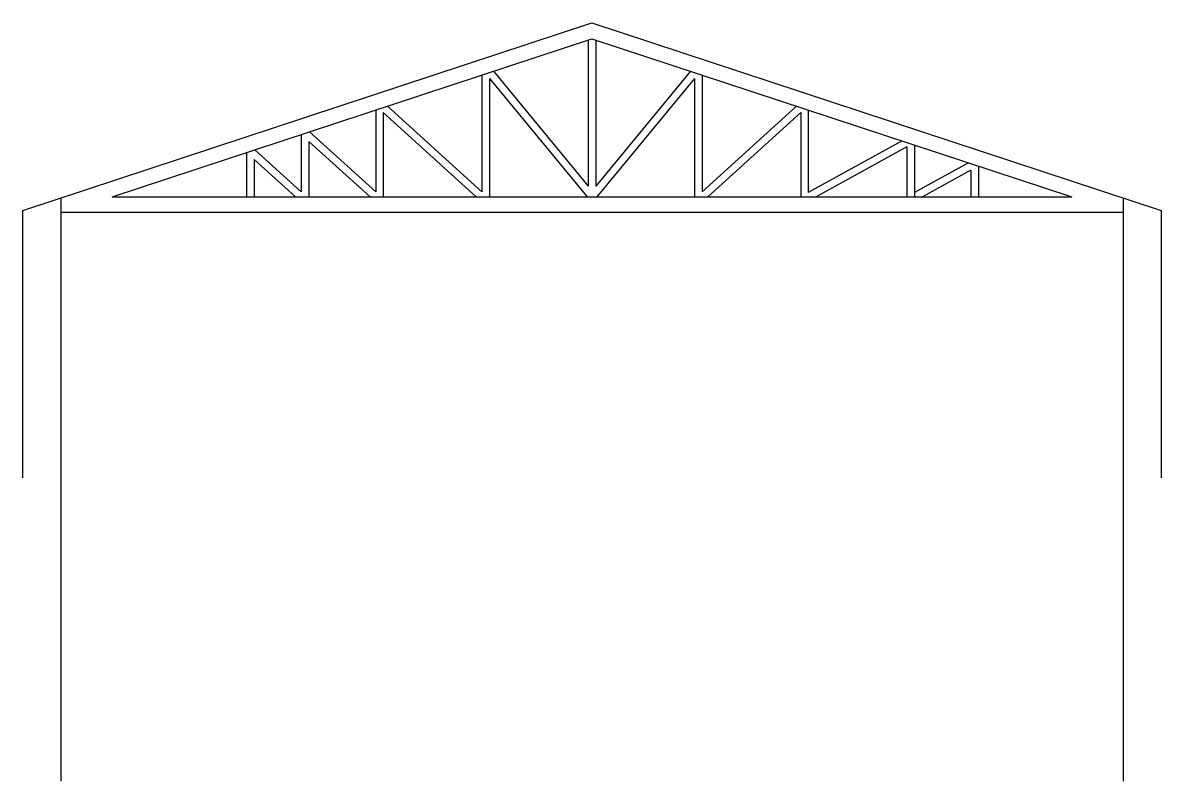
# Model space of a CAD drawing. Header units: metres. Extents: x -353217 to -351774, y -68080 to -67552.
# Drawn here: x -352323.11 to -352308.11, y -68007.67 to -67997.68 of the extents above; entities that cross this region are included whole.
import ezdxf

# ---------------------------------------------------------------- set-up
doc = ezdxf.new("R2010")
doc.units = ezdxf.units.M
doc.header["$MEASUREMENT"] = 0
doc.layers.add('A-edge', color=1, linetype='Continuous')

msp = doc.modelspace()

# ---------------------------------------------------------------- linework, layer by layer
at = {"layer": 'A-edge'}
for p, q in [((-352315.6570963, -67997.9040702), (-352315.6570963, -67999.8323553)), ((-352315.6570963, -67997.9040702), (-352315.6570963, -67999.8323553)), ((-352315.5570963, -67997.9040702), (-352315.5570963, -67999.8323553)), ((-352315.5570963, -67997.9040702), (-352315.5570963, -67999.8323553)), ((-352317.0570963, -67998.3655283), (-352317.0570963, -67999.9042467)), ((-352316.9570963, -67998.4112156), (-352316.9570963, -67999.971713)), ((-352316.9570963, -67998.4112156), (-352315.6718712, -67999.971713)), ((-352316.9061513, -67998.3157749), (-352315.6570963, -67999.8323553)), ((-352314.3080412, -67998.3157749), (-352315.5570963, -67999.8323553)), ((-352314.2570963, -67998.4112156), (-352315.5423214, -67999.971713)), ((-352314.2570963, -67998.4112156), (-352314.2570963, -67999.971713)), ((-352314.1570963, -67998.3655283), (-352314.1570963, -67999.9042467)), ((-352318.4570963, -67998.8269864), (-352318.4570963, -67999.9042467)), ((-352318.3570963, -67998.8614914), (-352318.3570963, -67999.971713)), ((-352318.3570963, -67998.8614914), (-352317.1315695, -67999.971713)), ((-352318.302491, -67998.7760265), (-352317.0570963, -67999.9042467)), ((-352312.9117016, -67998.7760265), (-352314.1570963, -67999.9042467)), ((-352312.8570963, -67998.8614914), (-352314.0826231, -67999.971713)), ((-352312.8570963, -67998.8614914), (-352312.8570963, -67999.971713)), ((-352312.7570963, -67998.8269864), (-352312.7570963, -67999.9146266)), ((-352319.4382105, -67999.1503744), (-352319.4382105, -67999.9042467)), ((-352319.329, -67999.1143772), (-352318.4570963, -67999.9042467)), ((-352319.3382105, -67999.2409658), (-352319.3382105, -67999.971713)), ((-352319.3382105, -67999.2409658), (-352318.5315695, -67999.971713)), ((-352311.521926, -67999.2341145), (-352312.7570963, -67999.9146266)), ((-352311.4570963, -67999.3125696), (-352312.6534811, -67999.971713)), ((-352311.4570963, -67999.3125696), (-352311.4570963, -67999.971713)), ((-352311.3570963, -67999.2884445), (-352311.3570963, -67999.971713)), ((-352320.1575838, -67999.3874891), (-352320.1575838, -67999.971713)), ((-352320.0575838, -67999.4780805), (-352320.0575838, -67999.971713)), ((-352320.0575838, -67999.4780805), (-352319.5126837, -67999.971713)), ((-352320.0483733, -67999.3514919), (-352319.4382105, -67999.9042467)), ((-352310.6459774, -67999.5228385), (-352311.3570963, -67999.9146266)), ((-352310.616318, -67999.6206705), (-352311.2534811, -67999.971713)), ((-352310.616318, -67999.6206705), (-352310.616318, -67999.971713)), ((-352310.516318, -67999.565576), (-352310.516318, -67999.971713)), ((-352322.6070963, -67999.9842957), (-352322.6070963, -68007.671713)), ((-352321.9300381, -67999.971713), (-352309.2841545, -67999.971713)), ((-352308.6070963, -67999.9842957), (-352308.6070963, -68007.671713)), ((-352322.6070963, -68000.171713), (-352308.6070963, -68000.171713))]:
    msp.add_line(p, q, dxfattribs=at)
for points in [[(-352323.1070963, -68003.671713), (-352323.1070963, -68000.1491022), (-352315.6070963, -67997.6770052), (-352308.1070963, -68000.1491022), (-352308.1070963, -68003.671713)], [(-352321.9300381, -67999.971713), (-352315.6070963, -67997.8875896), (-352309.2841545, -67999.971713)]]:
    msp.add_lwpolyline(points, dxfattribs=at)

doc.saveas('drawing.dxf')
